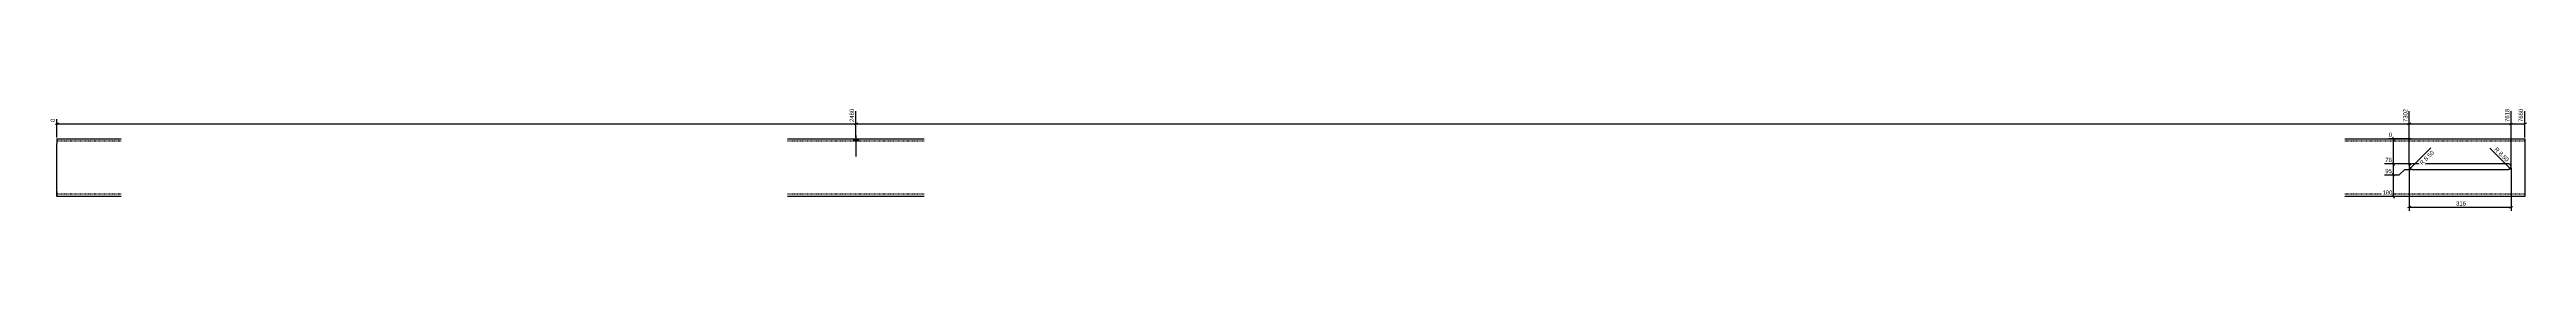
# Model space of a CAD drawing. Header units: millimetres. Extents: x 8 to 21594, y 10 to 324.
# Drawn here: x 8 to 7695, y 10 to 324 of the extents above; entities that cross this region are included whole.
import ezdxf

# ---------------------------------------------------------------- set-up
doc = ezdxf.new("R2010")
doc.units = ezdxf.units.MM
doc.linetypes.add('DXK_LINE_DOT2', pattern=[3.9198, 1.9599, -1.9599])
doc.layers.add('MÅLSÆTNING', color=7, linetype='Continuous')
doc.layers.add('STÅL', color=7, linetype='Continuous')
doc.styles.add('Arial Narrow', font='ARIALN.TTF', dxfattribs={"height": 0.2})

msp = doc.modelspace()

# ---------------------------------------------------------------- hatches: boundary and pattern name
at = {"layer": 'MÅLSÆTNING', "linetype": 'Continuous'}
for points in [[(7347.8, 153.5), (7334.2, 142.3), (7345.3, 155.9)], [(7634, 155.9), (7645.2, 142.3), (7631.6, 153.5)]]:
    msp.add_hatch(color=7, dxfattribs=at).paths.add_polyline_path(points)
at = {"layer": 'STÅL', "linetype": 'Continuous'}
msp.add_hatch(color=3, dxfattribs=at).paths.add_polyline_path([(2517.1, 235.1), (2503.1, 235.1), (2503.1, 227.1), (2517.1, 227.1)])

# ---------------------------------------------------------------- linework, layer by layer
at = {"layer": 'MÅLSÆTNING', "color": 7, "linetype": 'Continuous'}
for p, q in [((2510.1, 238.6), (2510.1, 321.5)), ((2510.1, 238.6), (2510.1, 321.5)), ((7331.7, 151.8), (7331.7, 321.5)), ((7331.7, 151.8), (7331.7, 321.5)), ((7647.7, 151.8), (7647.7, 321.5)), ((7690.1, 238.6), (7690.1, 321.5)), ((35.4, 283.5), (24.9, 279.3)), ((30.1, 238.6), (30.1, 295.9)), ((30.1, 281.4), (2510.1, 281.4)), ((2515.4, 283.5), (2504.9, 279.3)), ((2504.9, 279.3), (2515.4, 283.5)), ((7336.7, 235.1), (7268.2, 235.1)), ((7284.8, 229.9), (7280.6, 240.4)), ((7282.7, 156.8), (7282.7, 235.1)), ((7336.9, 283.5), (7326.4, 279.3)), ((7326.4, 279.3), (7336.9, 283.5)), ((7642.4, 279.3), (7652.9, 283.5)), ((7647.7, 281.4), (7690.1, 281.4)), ((7695.4, 283.5), (7684.9, 279.3)), ((7336.7, 156.8), (7254.6, 156.8)), ((7336.7, 156.8), (7254.6, 156.8)), ((7280.6, 162.1), (7284.8, 151.6)), ((7280.6, 162.1), (7284.8, 151.6)), ((7282.7, 122.3), (7282.7, 156.8)), ((7334.2, 142.3), (7398.8, 206.9)), ((7645.2, 142.3), (7581.8, 205.7)), ((7254.6, 122.3), (7300.2, 122.3)), ((7284.8, 117.1), (7280.6, 127.6)), ((7300.2, 122.3), (7317.7, 139.8)), ((7317.7, 139.8), (7336.7, 139.8)), ((7317.7, 139.8), (7336.7, 139.8)), ((7331.7, 144.8), (7331.7, 10.5)), ((7647.7, 144.8), (7647.7, 10.5)), ((7336.7, 55.1), (7246, 55.1)), ((7280.6, 60.4), (7284.8, 49.9)), ((7336.9, 23.8), (7326.4, 19.6)), ((7331.7, 21.7), (7647.7, 21.7)), ((7642.4, 19.6), (7652.9, 23.8))]:
    msp.add_line(p, q, dxfattribs=at)
for centre, start, end in [((7340.2, 148.3), 180, 270), ((7639.2, 148.3), 270, 0)]:
    msp.add_arc(centre, 8.5, start, end, dxfattribs=at)
at = {"layer": 'STÅL', "color": 2, "linetype": 'Continuous'}
for p, q in [((30.1, 235.1), (30.1, 219.1)), ((30.1, 235.1), (230.1, 235.1)), ((2298.1, 235.1), (2722.1, 235.1)), ((7131.7, 235.1), (7690.1, 235.1)), ((7690.1, 235.1), (7690.1, 55.1)), ((30.1, 71.1), (30.1, 219.1)), ((7340.2, 156.8), (7336.9, 156.2)), ((7639.2, 156.8), (7340.2, 156.8)), ((7642.4, 156.2), (7639.2, 156.8)), ((7336.9, 140.5), (7340.2, 139.8)), ((7340.2, 139.8), (7639.2, 139.8)), ((7639.2, 139.8), (7642.4, 140.5)), ((30.1, 55.1), (30.1, 71.1)), ((230.1, 55.1), (30.1, 55.1)), ((2722.1, 55.1), (2298.1, 55.1)), ((7690.1, 55.1), (7131.7, 55.1))]:
    msp.add_line(p, q, dxfattribs=at)
at = {"layer": 'STÅL', "color": 7, "linetype": 'DXK_LINE_DOT2'}
for p, q in [((30.1, 235.1), (30.1, 230.4)), ((7690.1, 235.1), (7690.1, 230.4)), ((230.1, 227.1), (30.1, 227.1)), ((2722.1, 227.1), (2298.1, 227.1)), ((7690.1, 227.1), (7131.7, 227.1)), ((7336.9, 156.2), (7340.2, 156.8)), ((7639.2, 156.8), (7642.4, 156.2)), ((7340.2, 139.8), (7336.9, 140.5)), ((7642.4, 140.5), (7639.2, 139.8)), ((30.1, 71.1), (30.1, 56.3)), ((230.1, 63.1), (30.1, 63.1)), ((2722.1, 63.1), (2298.1, 63.1)), ((7690.1, 63.1), (7131.7, 63.1))]:
    msp.add_line(p, q, dxfattribs=at)
at = {"layer": 'STÅL', "color": 3, "linetype": 'Continuous'}
for p, q in [((2503.1, 235.1), (2503.1, 227.1)), ((2510.1, 245.1), (2510.1, 180.1)), ((2517.1, 235.1), (2517.1, 227.1))]:
    msp.add_line(p, q, dxfattribs=at)
at = {"layer": 'STÅL', "color": 2, "linetype": 'Continuous'}
for centre, start, end in [((7340.2, 148.3), 112.5, 247.5), ((7639.2, 148.3), 292.5, 67.5)]:
    msp.add_arc(centre, 8.5, start, end, dxfattribs=at)
at = {"layer": 'STÅL', "color": 7, "linetype": 'DXK_LINE_DOT2'}
for centre, start, end in [((7340.2, 148.3), 112.5, 247.5), ((7639.2, 148.3), 292.5, 67.5)]:
    msp.add_arc(centre, 8.5, start, end, dxfattribs=at)

# ---------------------------------------------------------------- next in the draw order: wipeouts: each hides what was drawn before it
at = {"color": 0, "linetype": 'Continuous'}
for points in [[(7687.3, 324.3), (7667.7, 324.3), (7667.7, 284.6), (7687.3, 284.6)], [(27.3, 298.7), (7.7, 298.7), (7.7, 284.6), (27.3, 284.6)], [(7279.5, 237.9), (7279.5, 257.5), (7265.4, 257.5), (7265.4, 237.9)], [(7277, 159.6), (7277, 179.2), (7254.3, 179.2), (7254.3, 159.6)]]:
    msp.add_wipeout(points, dxfattribs=at).dxf.layer = 'MÅLSÆTNING'
at = {"color": 0}
for points in [[(7407.5, 184.2), (7393.6, 198.1), (7357.7, 162.1), (7371.6, 148.3)], [(7505.3, 24.3), (7505.3, 43.9), (7474.1, 43.9), (7474.1, 24.3)]]:
    msp.add_wipeout(points, dxfattribs=at).dxf.layer = 'MÅLSÆTNING'

# ---------------------------------------------------------------- next in the draw order: linework, layer by layer
at = {"layer": 'MÅLSÆTNING', "color": 7, "linetype": 'Continuous'}
for p, q in [((7647.7, 151.8), (7647.7, 321.5)), ((2510.1, 281.4), (7331.7, 281.4)), ((7331.7, 281.4), (7647.7, 281.4)), ((7642.4, 279.3), (7652.9, 283.5)), ((7254.6, 122.3), (7300.2, 122.3)), ((7284.8, 117.1), (7280.6, 127.6)), ((7282.7, 55.1), (7282.7, 122.3)), ((7300.2, 122.3), (7317.7, 139.8))]:
    msp.add_line(p, q, dxfattribs=at)

# ---------------------------------------------------------------- next in the draw order: texts
at = {"layer": 'MÅLSÆTNING', "color": 3, "linetype": 'Continuous', "style": 'Arial Narrow'}
for s, height, p in [('7660', 13.36, (7684.5, 287.4)), ('0', 13.4, (24.5, 287.4))]:
    msp.add_text(s, height=height, rotation=90.00021, dxfattribs=at).set_placement(p)
for s, height, p in [('0', 13.4, (7268.2, 240.7)), ('78', 13.36, (7257.1, 162.4))]:
    msp.add_text(s, height=height, dxfattribs=at).set_placement(p)
at = {"layer": 'MÅLSÆTNING', "color": 3, "style": 'Arial Narrow'}
msp.add_text('R 8.50', height=13.36, rotation=45.00011, dxfattribs=at).set_placement((7371.6, 152.2))
msp.add_text('316', height=13.36, dxfattribs=at).set_placement((7476.9, 27.1))

# ---------------------------------------------------------------- next in the draw order: wipeouts: each hides what was drawn before it
at = {"color": 0, "linetype": 'Continuous'}
for points in [[(2507.3, 324.3), (2487.7, 324.3), (2487.7, 284.6), (2507.3, 284.6)], [(7328.9, 324.3), (7309.3, 324.3), (7309.3, 284.6), (7328.9, 284.6)], [(7644.9, 324.3), (7625.3, 324.3), (7625.3, 284.6), (7644.9, 284.6)], [(7277, 57.9), (7277, 77.5), (7245.8, 77.5), (7245.8, 57.9)], [(7277, 125.1), (7277, 144.7), (7254.3, 144.7), (7254.3, 125.1)]]:
    msp.add_wipeout(points, dxfattribs=at).dxf.layer = 'MÅLSÆTNING'
at = {"color": 0}
msp.add_wipeout([(7626.6, 164.6), (7640.4, 178.5), (7604.5, 214.4), (7590.6, 200.6)], dxfattribs=at).dxf.layer = 'MÅLSÆTNING'

# ---------------------------------------------------------------- next in the draw order: texts
at = {"layer": 'MÅLSÆTNING', "color": 3, "linetype": 'Continuous', "style": 'Arial Narrow'}
for s, p in [('2480', (2504.5, 287.4)), ('7302', (7326.1, 287.4)), ('7618', (7642.1, 287.4))]:
    msp.add_text(s, height=13.36, rotation=90.00021, dxfattribs=at).set_placement(p)
at = {"layer": 'MÅLSÆTNING', "color": 3, "style": 'Arial Narrow'}
msp.add_text('R 8.50', height=13.36, rotation=-45.00011, dxfattribs=at).set_placement((7594.6, 200.6))
at = {"layer": 'MÅLSÆTNING', "color": 3, "linetype": 'Continuous', "style": 'Arial Narrow'}
for s, p in [('95', (7257.1, 127.9)), ('180', (7248.6, 60.7))]:
    msp.add_text(s, height=13.36, dxfattribs=at).set_placement(p)

doc.saveas('drawing.dxf')
